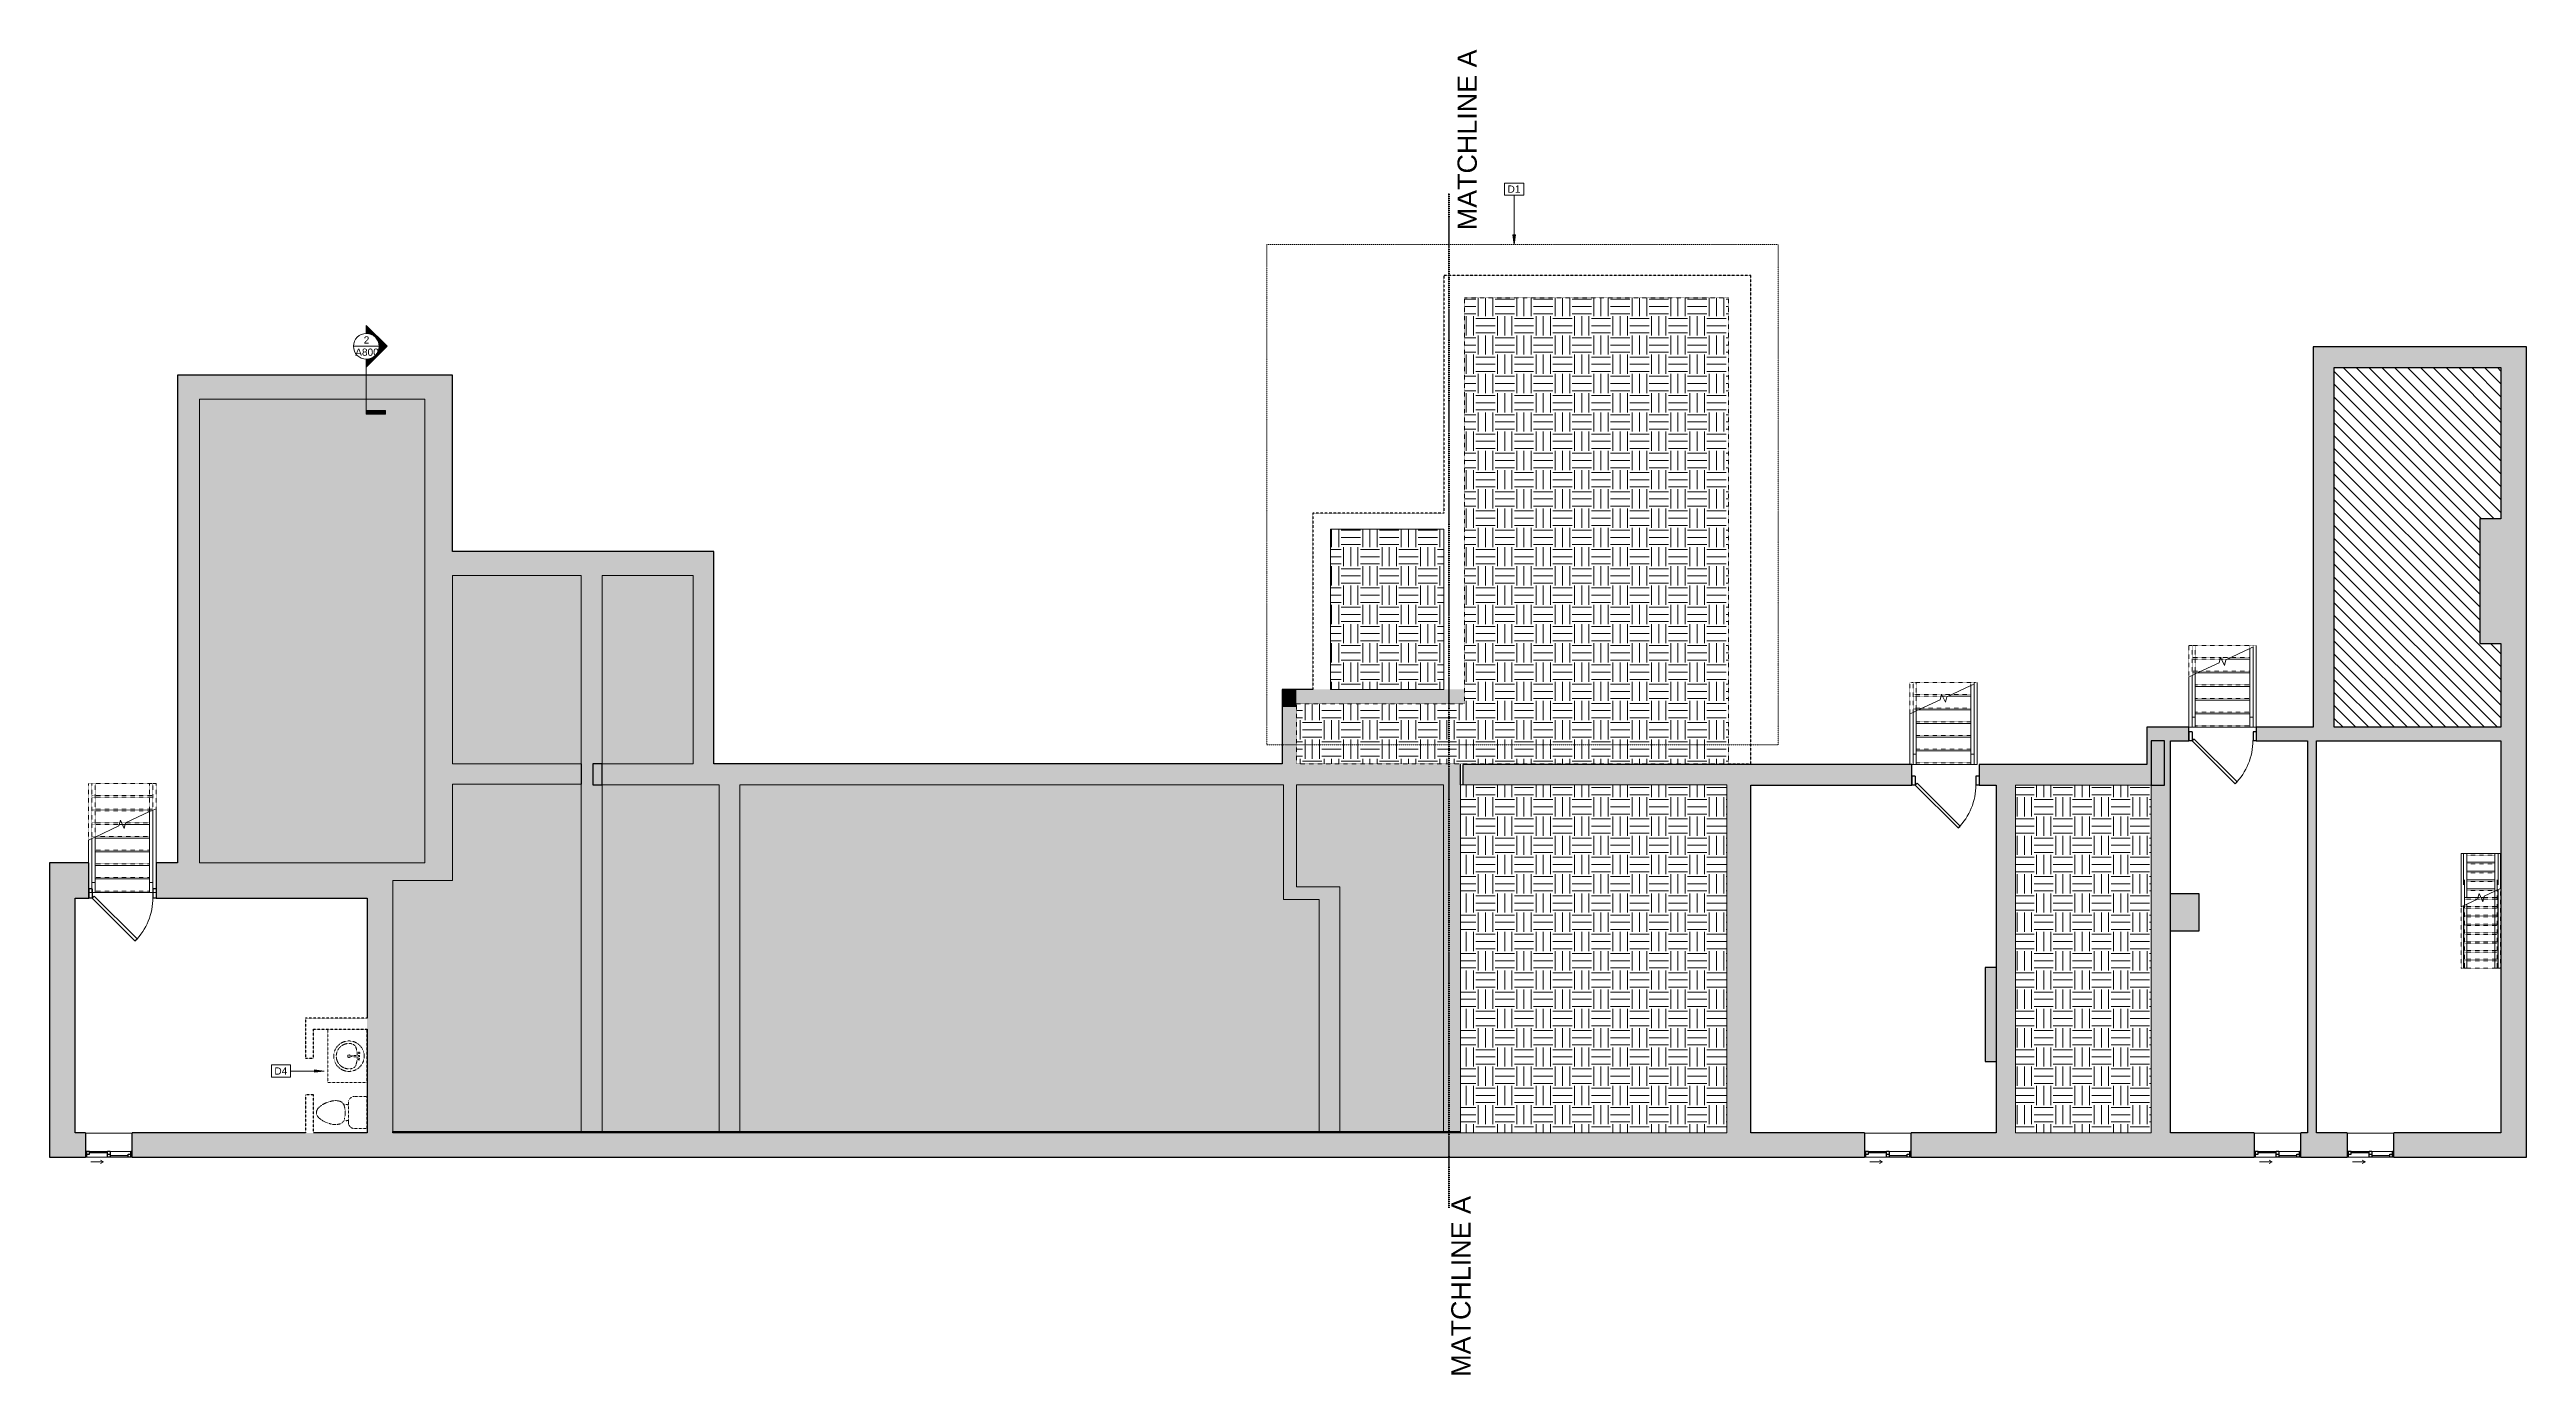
# Model space of a CAD drawing. Header units: inches. Extents: x -529 to 1015, y -2066 to -1239.
import ezdxf

# ---------------------------------------------------------------- set-up
doc = ezdxf.new("R2010")
doc.units = ezdxf.units.IN
doc.header["$MEASUREMENT"] = 0
for name, pattern in [('Dash', [0.25, 0.125, -0.125]), ('Dash 1_16_', [0.125, 0.0625, -0.0625]), ('Demolished', [0.1875, 0.125, -0.0625]), ('Overhead 1_16_', [0.101562, 0.0625, -0.039062])]:
    doc.linetypes.add(name, pattern=pattern)
for name, color, linetype, lineweight in [('A-ANNO-KEYN', 231, 'Continuous', 9), ('A-ANNO-MATC', 214, 'Dash', 140), ('A-DETL', 90, 'Continuous', 9), ('A-DETL-GENF', 92, 'Continuous', 9), ('A-DETL-THIN', 151, 'Continuous', 9), ('A-DOOR', 31, 'Continuous', 18), ('A-DOOR-FRAM', 31, 'Continuous', 30), ('A-FLOR-HRAL', 11, 'Continuous', 18), ('A-GLAZ', 151, 'Continuous', 18), ('A-WALL', 113, 'Continuous', 18), ('A-WALL-PATT', 111, 'Continuous', 18), ('G-ANNO-SYMB', 111, 'Continuous', 9), ('G-ANNO-TEXT', 231, 'Continuous', 9), ('I-WALL', 2, 'Continuous', 18), ('P-SANR-FIXT', 6, 'Demolished', 9), ('Q-CASE', 31, 'Demolished', 9), ('S-STRS', 31, 'Continuous', 18), ('S-STRS-MBND', 31, 'Continuous', 18)]:
    doc.layers.add(name, color=color, linetype=linetype, lineweight=lineweight)
doc.styles.add('Arial', font='arial.ttf', dxfattribs={"height": 4.5})
doc.styles.add('Swis721 Lt BT', font='swissl.ttf', dxfattribs={"height": 4.5})
doc.styles.add('Swis721 Lt BT_1', font='swissl.ttf', dxfattribs={"height": 12})
pattern_1 = [(0, (0, 0), (12, 12), [12, -12]), (0, (0, 4.5), (12, 12), [12, -12]), (0, (0, 9), (12, 12), [12, -12]), (90, (1.5, 10.5), (-12, 12), [12, -12]), (90, (6, 10.5), (-12, 12), [12, -12]), (90, (10.5, 10.5), (-12, 12), [12, -12])]

msp = doc.modelspace()

# ---------------------------------------------------------------- texts
at = {"layer": 'A-ANNO-KEYN', "char_height": 4.5, "width": 9.847, "attachment_point": 1, "style": 'Arial'}
for s, insert in [('D1', (379.8, -1324)), ('D4', (-389, -1874))]:
    msp.add_mtext(s, dxfattribs=dict(at, insert=insert))
at = {"layer": 'G-ANNO-SYMB', "char_height": 4.5, "attachment_point": 1, "style": 'Swis721 Lt BT'}
for s, insert, width in [('2', (-333.3, -1418.1), 4.09), ('A800', (-338.6, -1425.7), 16.968)]:
    msp.add_mtext(s, dxfattribs=dict(at, insert=insert, width=width))
at = {"layer": 'G-ANNO-TEXT', "color": 7, "char_height": 12, "width": 127.109, "attachment_point": 1, "rotation": 90, "style": 'Swis721 Lt BT_1'}
for insert in [(348.6, -1351.9), (344.7, -2066.9)]:
    msp.add_mtext('MATCHLINE A', dxfattribs=dict(at, insert=insert))

# ---------------------------------------------------------------- blocks, each defined once
blk = doc.blocks.new('Window-Sliding-Double - 2_ 5_ w x 1_ 6_ H-5129606-BASEMENT - DEMOLITION')
at = {"layer": 'A-GLAZ', "color": 8, "lineweight": 30}
for p, q in [((-14.5, 7.35), (-14.5, -7.65)), ((-14.5, 7.35), (-12, 7.35)), ((-14.5, 3.85), (-13.75, 3.85)), ((-13.75, 7.35), (-13.75, 3.85)), ((-12, 5.6), (-13.75, 5.6)), ((-12, 7.35), (-12, 5.6)), ((-12, 6.475), (-0.875, 6.475)), ((-0.875, 3.85), (-0.875, 7.35)), ((-0.875, 7.35), (0.875, 7.35)), ((0.875, 5.6), (-0.875, 5.6)), ((-0.875, 3.85), (0.875, 3.85)), ((0.875, 7.35), (0.875, 3.85)), ((0.875, 4.725), (12, 4.725)), ((12, 5.6), (12, 3.85)), ((13.75, 5.6), (12, 5.6)), ((12, 3.85), (14.5, 3.85)), ((13.75, 7.35), (14.5, 7.35)), ((13.75, 7.35), (13.75, 3.85)), ((14.5, -7.65), (14.5, 7.35))]:
    blk.add_line(p, q, dxfattribs=at)
at = {"layer": 'A-GLAZ'}
for p, q in [((14.5, 7.35), (-14.5, 7.35)), ((3.25, 10.35), (5.25, 11.35)), ((3.25, 10.35), (5.25, 9.35)), ((3.25, 10.35), (11.25, 10.35)), ((-14.5, -7.65), (14.5, -7.65))]:
    blk.add_line(p, q, dxfattribs=at)
at = {"layer": 'A-GLAZ', "lineweight": 9}
for p, q in [((-13.75, 3.85), (-0.875, 3.85)), ((-12, 7.35), (-0.875, 7.35)), ((0.875, 7.35), (13.75, 7.35)), ((0.875, 3.85), (12, 3.85))]:
    blk.add_line(p, q, dxfattribs=at)
blk = doc.blocks.new('Top Rail Type - Top Rail_Internal_-5121904-BASEMENT - DEMOLITION')
at = {"layer": 'A-FLOR-HRAL', "lineweight": 9}
for p, q in [((975.8, -1740.6), (977.8, -1740.6)), ((975.8, -1760.2), (975.8, -1740.6)), ((977.8, -1740.6), (977.8, -1768.1)), ((975.8, -1812.1), (975.8, -1773.1)), ((977.8, -1772.2), (977.8, -1812.1)), ((977.8, -1812.1), (975.8, -1812.1))]:
    blk.add_line(p, q, dxfattribs=at)
blk = doc.blocks.new('Top Rail Type - Top Rail_Internal_-V1-BASEMENT - DEMOLITION')
at = {"layer": 'A-FLOR-HRAL', "lineweight": 9}
for p, q in [((977.8, -1740.6), (975.8, -1740.6)), ((975.8, -1740.6), (975.8, -1760.2)), ((977.8, -1740.6), (977.8, -1768.1))]:
    blk.add_line(p, q, dxfattribs=at)
at = {"layer": 'A-FLOR-HRAL', "linetype": 'Overhead 1_16_', "lineweight": 9}
for p, q in [((975.8, -1773.1), (975.8, -1812.1)), ((977.8, -1772.2), (977.8, -1812.1)), ((977.8, -1812.1), (975.8, -1812.1))]:
    blk.add_line(p, q, dxfattribs=at)
blk = doc.blocks.new('Top Rail Type - Top Rail_Internal_-5121915-BASEMENT - DEMOLITION')
at = {"layer": 'A-FLOR-HRAL', "lineweight": 9}
for p, q in [((995.3, -1740.6), (997.3, -1740.6)), ((995.3, -1812.1), (995.3, -1740.6)), ((997.3, -1740.6), (997.3, -1760.2)), ((997.3, -1763.1), (997.3, -1812.1)), ((997.3, -1812.1), (995.3, -1812.1))]:
    blk.add_line(p, q, dxfattribs=at)
blk = doc.blocks.new('Top Rail Type - Top Rail_Internal_-V2-BASEMENT - DEMOLITION')
at = {"layer": 'A-FLOR-HRAL', "lineweight": 9}
for p, q in [((997.3, -1740.6), (995.3, -1740.6)), ((995.3, -1740.6), (995.3, -1764)), ((997.3, -1740.6), (997.3, -1760.2)), ((995.3, -1764), (996.8, -1763.3))]:
    blk.add_line(p, q, dxfattribs=at)
at = {"layer": 'A-FLOR-HRAL', "linetype": 'Overhead 1_16_', "lineweight": 9}
for p, q in [((995.3, -1764), (995.3, -1812.1)), ((997.3, -1763.1), (997.3, -1812.1)), ((997.3, -1812.1), (995.3, -1812.1))]:
    blk.add_line(p, q, dxfattribs=at)
blk = doc.blocks.new('Single Flush - D1 3_2_ X 6_10_-6106298-BASEMENT - DEMOLITION')
at = {"layer": 'A-DOOR', "color": 8, "lineweight": 30}
for p, q in [((-7.8, 37.7), (-9.1, 36.5)), ((-9.1, 36.5), (17.7, 9.8)), ((18.9, 11), (-7.8, 37.7)), ((17.7, 9.8), (18.9, 11))]:
    blk.add_line(p, q, dxfattribs=at)
at = {"layer": 'A-DOOR', "lineweight": 9}
blk.add_arc((18.9, 11), 37.8, 135, 180.5, dxfattribs=at)
at = {"layer": 'A-DOOR-FRAM', "color": 8}
for p, q in [((-21, 5.2), (-21, 11)), ((-21, 11), (-19, 11)), ((-21, 5.2), (-19, 5.2)), ((-19, 5.2), (-19, 11)), ((19, 5.2), (19, 11)), ((19, 11), (21, 11)), ((19, 5.2), (21, 5.2)), ((21, 5.2), (21, 11))]:
    blk.add_line(p, q, dxfattribs=at)
blk = doc.blocks.new('Single Flush - D1 3_2_ X 6_10_-6106282-BASEMENT - DEMOLITION')
at = {"layer": 'A-DOOR', "color": 8, "lineweight": 30}
for p, q in [((-7.8, 33.2), (-9.1, 32)), ((-9.1, 32), (17.7, 5.3)), ((18.9, 6.5), (-7.8, 33.2)), ((17.7, 5.3), (18.9, 6.5))]:
    blk.add_line(p, q, dxfattribs=at)
at = {"layer": 'A-DOOR', "lineweight": 9}
blk.add_arc((18.9, 6.5), 37.8, 135, 180.5, dxfattribs=at)
at = {"layer": 'A-DOOR-FRAM', "color": 8}
for p, q in [((-21, 0.8), (-21, 6.5)), ((-21, 6.5), (-19, 6.5)), ((-21, 0.8), (-19, 0.8)), ((-19, 0.8), (-19, 6.5)), ((19, 0.8), (19, 6.5)), ((19, 6.5), (21, 6.5)), ((19, 0.8), (21, 0.8)), ((21, 0.8), (21, 6.5))]:
    blk.add_line(p, q, dxfattribs=at)
blk = doc.blocks.new('Single Flush - D1 3_2_ X 6_10_-6106283-BASEMENT - DEMOLITION')
at = {"layer": 'A-DOOR', "color": 8, "lineweight": 30}
for p, q in [((-7.8, 31), (-9.1, 29.8)), ((18.9, 4.2), (-7.8, 31)), ((-9.1, 29.8), (17.7, 3)), ((17.7, 3), (18.9, 4.2))]:
    blk.add_line(p, q, dxfattribs=at)
at = {"layer": 'A-DOOR', "lineweight": 9}
blk.add_arc((18.9, 4.2), 37.8, 135, 180.5, dxfattribs=at)
at = {"layer": 'A-DOOR-FRAM', "color": 8}
for p, q in [((-21, -1.5), (-21, 4.2)), ((-21, 4.2), (-19, 4.2)), ((-19, -1.5), (-19, 4.2)), ((19, -1.5), (19, 4.2)), ((19, 4.2), (21, 4.2)), ((21, -1.5), (21, 4.2)), ((-21, -1.5), (-19, -1.5)), ((19, -1.5), (21, -1.5))]:
    blk.add_line(p, q, dxfattribs=at)
blk = doc.blocks.new('Toilet-Domestic-3D - Toilet-Domestic-3D-5197850-BASEMENT - DEMOLITION')
at = {"layer": 'P-SANR-FIXT', "color": 7}
for p, q in [((-10, 19.5), (10, 19.5)), ((-10, 11.7), (-10, 19.5)), ((10, 19.5), (10, 11.7)), ((-7.4, 1), (-7.5, 0)), ((-7.5, 0), (-7.3, -2)), ((-7.2, 2), (-7.4, 1)), ((-7, 3), (-7.2, 2)), ((-6.4, 4), (-7, 3)), ((-5.2, 5), (-6.4, 4)), ((6.2, 8), (-6.3, 8)), ((-4.9, 8), (-5.2, 5)), ((-3.8, 5.5), (-5.2, 5)), ((-1, 6), (-3.8, 5.5)), ((1, 6), (-1, 6)), ((3.8, 5.5), (1, 6)), ((5.2, 5), (3.8, 5.5)), ((4.9, 8), (5.2, 5)), ((6.4, 4), (5.2, 5)), ((7, 3), (6.4, 4)), ((7.2, 2), (7, 3)), ((7.4, 1), (7.2, 2)), ((7.3, -2), (7.5, 0)), ((7.5, 0), (7.4, 1)), ((-7.3, -2), (-6.8, -4)), ((-6.8, -4), (-6.1, -6)), ((-6.1, -6), (-5.1, -8)), ((-5.1, -8), (-3.7, -10)), ((-3.7, -10), (-2.7, -11)), ((-2.7, -11), (-1.9, -11.5)), ((-1.9, -11.5), (-0.5, -12)), ((-0.5, -12), (0.5, -12)), ((0.5, -12), (1.9, -11.5)), ((1.9, -11.5), (2.7, -11)), ((2.7, -11), (3.7, -10)), ((3.7, -10), (5.1, -8)), ((5.1, -8), (6.1, -6)), ((6.1, -6), (6.8, -4)), ((6.8, -4), (7.3, -2))]:
    blk.add_line(p, q, dxfattribs=at)
for centre, start, end in [((-6.3, 11.7), 180, 270), ((6.2, 11.7), 270, 360)]:
    blk.add_arc(centre, 3.73, start, end, dxfattribs=at)
blk = doc.blocks.new('Vanity Counter Top w Round Sink Hole - 24_ Depth-5493322-BASEMENT - DEMOLITION')
at = {"layer": 'Q-CASE', "color": 7}
for p, q in [((-52.3, -0.7), (-18.9, -0.7)), ((-18.9, -25), (-18.9, -0.5)), ((-52.3, -25), (-18.9, -25))]:
    blk.add_line(p, q, dxfattribs=at)
blk = doc.blocks.new('Sink Vanity-Round - 19_ x 19_-5200875-BASEMENT - DEMOLITION')
at = {"layer": 'P-SANR-FIXT', "color": 7}
for p, q in [((3.4, 9.7), (3.4, 5.4)), ((4.2, 9.7), (4.2, 5.4))]:
    blk.add_line(p, q, dxfattribs=at)
for centre, radius, start, end in [((3.8, 3.4), 9.5, 90, 270), ((3.8, 3.4), 7.93, 165.3071, 14.6929), ((0.1, 4.1), 4.12, 120.7927, 162.1904), ((3.8, -9.2), 17.8, 91.2067, 109.2086), ((1.8, 9.7), 0.5, 360, 180), ((1.8, 9.7), 0.5, 180, 360), ((3.8, 3.4), 0.813, 360, 180), ((3.8, 3.4), 0.813, 180, 360), ((3.8, 9.7), 0.375, 360, 180), ((3.8, 5.4), 0.375, 180, 360), ((3.8, 3.4), 9.5, 270, 90), ((3.8, -9.2), 17.8, 70.7914, 88.7933), ((5.8, 9.7), 0.5, 360, 180), ((5.8, 9.7), 0.5, 180, 360), ((7.6, 4.1), 4.12, 17.8096, 59.2073)]:
    blk.add_arc(centre, radius, start, end, dxfattribs=at)
blk = doc.blocks.new('Top Rail Type - Top Rail_Internal_-5437410-BASEMENT - DEMOLITION')
at = {"layer": 'A-FLOR-HRAL', "lineweight": 9}
blk.add_hatch(color=7, dxfattribs=at).paths.add_polyline_path([(-464.8, -1758.6), (-464.8, -1758.6), (-466.8, -1758.6)], flags=0)
for p, q in [((-466.8, -1758.6), (-464.8, -1758.6)), ((-466.8, -1765), (-466.8, -1758.6)), ((-464.8, -1758.6), (-464.8, -1765)), ((-464.8, -1765), (-466.8, -1765))]:
    blk.add_line(p, q, dxfattribs=at)
blk = doc.blocks.new('Top Rail Type - Top Rail_Internal_-V3-BASEMENT - DEMOLITION')
at = {"layer": 'A-FLOR-HRAL', "linetype": 'Overhead 1_16_', "lineweight": 9}
for p, q in [((-466.8, -1697), (-464.8, -1697)), ((-466.8, -1714.5), (-466.8, -1697)), ((-464.8, -1713.6), (-464.8, -1697))]:
    blk.add_line(p, q, dxfattribs=at)
at = {"layer": 'A-FLOR-HRAL', "lineweight": 9}
for p, q in [((-464.8, -1713.6), (-466.8, -1714.5)), ((-464.8, -1765), (-464.8, -1713.6)), ((-466.8, -1765), (-466.8, -1714.5)), ((-466.8, -1765), (-464.8, -1765))]:
    blk.add_line(p, q, dxfattribs=at)
blk = doc.blocks.new('Top Rail Type - Top Rail_Internal_-5437421-BASEMENT - DEMOLITION')
at = {"layer": 'A-FLOR-HRAL', "lineweight": 9}
blk.add_hatch(color=7, dxfattribs=at).paths.add_polyline_path([(-500.8, -1758.6), (-500.8, -1758.6), (-502.8, -1758.6)], flags=0)
for p, q in [((-502.8, -1758.6), (-500.8, -1758.6)), ((-502.8, -1765), (-502.8, -1758.6)), ((-500.8, -1758.6), (-500.8, -1765)), ((-500.8, -1765), (-502.8, -1765))]:
    blk.add_line(p, q, dxfattribs=at)
blk = doc.blocks.new('Top Rail Type - Top Rail_Internal_-V4-BASEMENT - DEMOLITION')
at = {"layer": 'A-FLOR-HRAL', "linetype": 'Overhead 1_16_', "lineweight": 9}
for p, q in [((-502.8, -1697), (-500.8, -1697)), ((-502.8, -1731.3), (-502.8, -1697)), ((-500.8, -1730.4), (-500.8, -1697))]:
    blk.add_line(p, q, dxfattribs=at)
at = {"layer": 'A-FLOR-HRAL', "lineweight": 9}
for p, q in [((-500.8, -1730.4), (-502.8, -1731.3)), ((-502.8, -1765), (-502.8, -1731.3)), ((-500.8, -1765), (-500.8, -1730.4)), ((-502.8, -1765), (-500.8, -1765))]:
    blk.add_line(p, q, dxfattribs=at)
blk = doc.blocks.new('Top Rail Type - Top Rail_Internal_-5648982-BASEMENT - DEMOLITION')
at = {"layer": 'A-FLOR-HRAL', "lineweight": 9}
blk.add_hatch(color=7, dxfattribs=at).paths.add_polyline_path([(670.6, -1678.6), (670.6, -1678.6), (668.6, -1678.6)], flags=0)
for p, q in [((668.6, -1678.6), (670.6, -1678.6)), ((668.6, -1685), (668.6, -1678.6)), ((670.6, -1678.6), (670.6, -1685)), ((670.6, -1685), (668.6, -1685))]:
    blk.add_line(p, q, dxfattribs=at)
blk = doc.blocks.new('Top Rail Type - Top Rail_Internal_-V5-BASEMENT - DEMOLITION')
at = {"layer": 'A-FLOR-HRAL', "linetype": 'Overhead 1_16_', "lineweight": 9}
for p, q in [((668.6, -1634), (670.6, -1634)), ((668.6, -1635.8), (668.6, -1634)), ((670.6, -1634.9), (670.6, -1634))]:
    blk.add_line(p, q, dxfattribs=at)
at = {"layer": 'A-FLOR-HRAL', "lineweight": 9}
for p, q in [((670.6, -1634.9), (668.6, -1635.8)), ((668.6, -1685), (668.6, -1635.8)), ((670.6, -1685), (670.6, -1634.9)), ((668.6, -1685), (670.6, -1685))]:
    blk.add_line(p, q, dxfattribs=at)
blk = doc.blocks.new('Top Rail Type - Top Rail_Internal_-5648993-BASEMENT - DEMOLITION')
at = {"layer": 'A-FLOR-HRAL', "lineweight": 9}
blk.add_hatch(color=7, dxfattribs=at).paths.add_polyline_path([(634.6, -1678.6), (634.6, -1678.6), (632.6, -1678.6)], flags=0)
for p, q in [((632.6, -1678.6), (634.6, -1678.6)), ((632.6, -1685), (632.6, -1678.6)), ((634.6, -1678.6), (634.6, -1685)), ((634.6, -1685), (632.6, -1685))]:
    blk.add_line(p, q, dxfattribs=at)
blk = doc.blocks.new('Top Rail Type - Top Rail_Internal_-V6-BASEMENT - DEMOLITION')
at = {"layer": 'A-FLOR-HRAL', "linetype": 'Overhead 1_16_', "lineweight": 9}
for p, q in [((632.6, -1634), (634.6, -1634)), ((632.6, -1652.6), (632.6, -1634)), ((634.6, -1651.7), (634.6, -1634))]:
    blk.add_line(p, q, dxfattribs=at)
at = {"layer": 'A-FLOR-HRAL', "lineweight": 9}
for p, q in [((634.6, -1651.7), (632.6, -1652.6)), ((634.6, -1685), (634.6, -1651.7)), ((632.6, -1685), (632.6, -1652.6)), ((632.6, -1685), (634.6, -1685))]:
    blk.add_line(p, q, dxfattribs=at)
blk = doc.blocks.new('Top Rail Type - Top Rail_Internal_-5649485-BASEMENT - DEMOLITION')
at = {"layer": 'A-FLOR-HRAL', "lineweight": 9}
blk.add_hatch(color=7, dxfattribs=at).paths.add_polyline_path([(844.5, -1655.5), (844.5, -1655.5), (842.5, -1655.5)], flags=0)
for p, q in [((842.5, -1655.5), (844.5, -1655.5)), ((842.5, -1661.9), (842.5, -1655.5)), ((844.5, -1661.9), (842.5, -1661.9)), ((844.5, -1655.5), (844.5, -1661.9))]:
    blk.add_line(p, q, dxfattribs=at)
blk = doc.blocks.new('Top Rail Type - Top Rail_Internal_-V7-BASEMENT - DEMOLITION')
at = {"layer": 'A-FLOR-HRAL', "linetype": 'Overhead 1_16_', "lineweight": 9}
for p, q in [((842.5, -1610.9), (844.5, -1610.9)), ((842.5, -1612.8), (842.5, -1610.9)), ((844.5, -1611.8), (844.5, -1610.9))]:
    blk.add_line(p, q, dxfattribs=at)
at = {"layer": 'A-FLOR-HRAL', "lineweight": 9}
for p, q in [((844.5, -1611.8), (842.5, -1612.8)), ((842.5, -1661.9), (842.5, -1612.8)), ((844.5, -1661.9), (844.5, -1611.8)), ((842.5, -1661.9), (844.5, -1661.9))]:
    blk.add_line(p, q, dxfattribs=at)
blk = doc.blocks.new('Top Rail Type - Top Rail_Internal_-5649496-BASEMENT - DEMOLITION')
at = {"layer": 'A-FLOR-HRAL', "lineweight": 9}
blk.add_hatch(color=7, dxfattribs=at).paths.add_polyline_path([(808.5, -1655.5), (808.5, -1655.5), (806.5, -1655.5)], flags=0)
for p, q in [((806.5, -1655.5), (808.5, -1655.5)), ((806.5, -1661.9), (806.5, -1655.5)), ((808.5, -1661.9), (806.5, -1661.9)), ((808.5, -1655.5), (808.5, -1661.9))]:
    blk.add_line(p, q, dxfattribs=at)
blk = doc.blocks.new('Top Rail Type - Top Rail_Internal_-V8-BASEMENT - DEMOLITION')
at = {"layer": 'A-FLOR-HRAL', "linetype": 'Overhead 1_16_', "lineweight": 9}
for p, q in [((806.5, -1610.9), (808.5, -1610.9)), ((806.5, -1629.6), (806.5, -1610.9)), ((808.5, -1628.6), (808.5, -1610.9))]:
    blk.add_line(p, q, dxfattribs=at)
at = {"layer": 'A-FLOR-HRAL', "lineweight": 9}
for p, q in [((808.5, -1628.6), (806.5, -1629.6)), ((806.5, -1661.9), (806.5, -1629.6)), ((808.5, -1661.9), (808.5, -1628.6)), ((806.5, -1661.9), (808.5, -1661.9))]:
    blk.add_line(p, q, dxfattribs=at)
blk = doc.blocks.new('Keynote Tag - Keynote Number - Boxed-135510-BASEMENT - DEMOLITION')
at = {"layer": 'A-ANNO-KEYN'}
for p, q in [((-0.125, -0.079), (-0.125, 0.078)), ((-0.125, 0.078), (0.125, 0.078)), ((0.125, 0.078), (0.125, -0.079)), ((-0.125, -0.079), (0.125, -0.079))]:
    blk.add_line(p, q, dxfattribs=at)
blk = doc.blocks.new('Section - 3_32_ x 3_8_-334918-BASEMENT - DEMOLITION')
at = {"layer": 'G-ANNO-SYMB'}
blk.add_hatch(color=256, dxfattribs=at).paths.add_polyline_path([(0, 0.25), (0, 0), (-0.047, 0), (-0.047, 0.25)], flags=0)
for p, q in [((0, 0.25), (-0.047, 0.25)), ((-0.047, 0.25), (-0.047, 0)), ((0, 0), (0, 0.25)), ((-0.047, 0), (0, 0))]:
    blk.add_line(p, q, dxfattribs=at)
blk = doc.blocks.new('Section - Section Head - Filled-1367765-BASEMENT - DEMOLITION')
at = {"layer": 'G-ANNO-SYMB'}
h = blk.add_hatch(color=256, dxfattribs=at)
edge = h.paths.add_edge_path(flags=0)
edge.add_line((-0.52, 0), (-0.25, 0.27))
edge.add_line((-0.25, 0.27), (-0.25, 0.167))
edge.add_arc((-0.25, 0), 0.167, 90, 180)
edge.add_line((-0.417, 0), (-0.52, 0))
h = blk.add_hatch(color=256, dxfattribs=at)
edge = h.paths.add_edge_path(flags=0)
edge.add_line((0.02, 0), (-0.083, 0))
edge.add_arc((-0.25, 0), 0.167, 0, 90)
edge.add_line((-0.25, 0.167), (-0.25, 0.27))
edge.add_line((-0.25, 0.27), (0.02, 0))
for p, q in [((-0.25, 0.27), (-0.52, 0)), ((-0.25, 0.27), (-0.52, 0)), ((-0.52, 0), (-0.417, 0)), ((-0.25, 0.27), (0.02, 0)), ((-0.25, 0.167), (-0.25, 0.27)), ((0.02, 0), (-0.25, 0.27)), ((-0.25, 0.27), (-0.25, 0.167)), ((-0.083, 0), (0.02, 0)), ((-0.52, 0), (-0.417, 0)), ((-0.417, 0), (-0.52, 0)), ((0.02, 0), (-0.083, 0)), ((-0.083, 0), (0.02, 0))]:
    blk.add_line(p, q, dxfattribs=at)
for start, end in [(0, 180), (360, 180), (90, 180), (180, 360), (0, 90)]:
    blk.add_arc((-0.25, 0), 0.167, start, end, dxfattribs=at)

# ---------------------------------------------------------------- hatches: boundary and pattern name
at = {"layer": 'A-ANNO-KEYN'}
for points in [[(383.9, -1360.8), (384.7, -1354.8), (383.1, -1354.8)], [(-357.9, -1876.3), (-363.9, -1875.5), (-363.9, -1877)]]:
    msp.add_hatch(color=256, dxfattribs=at).paths.add_polyline_path(points, flags=0)
at = {"layer": 'A-DETL-GENF'}
h = msp.add_hatch(dxfattribs=at)
h.set_pattern_fill('FP_2', style=0, pattern_type=2)
h.set_pattern_definition(pattern_1)
h.paths.add_polyline_path([(248.2, -1684.7), (517.5, -1684.7), (517.5, -1394), (353, -1394), (353, -1647.2), (248.2, -1647.2)], flags=0)
h = msp.add_hatch(dxfattribs=at)
h.set_pattern_fill('FP_1', style=0, pattern_type=2)
h.set_pattern_definition([(135, (0, 0), (-4.006467, -4.006467), [])])
h.paths.add_polyline_path([(895.1, -1661.9), (999, -1661.9), (999, -1609.6), (985.9, -1609.6), (985.9, -1531.8), (999, -1531.8), (999, -1437.6), (895.1, -1437.6), (895.1, -1632.4)], flags=0)
h = msp.add_hatch(dxfattribs=at)
h.set_pattern_fill('FP_2', style=0, pattern_type=2)
h.set_pattern_definition(pattern_1)
h.paths.add_polyline_path([(339.8, -1914), (339.8, -1697.7), (248.2, -1697.7), (248.2, -1761.3), (275.3, -1761.3), (275.3, -1914)], flags=0)
h.paths.add_polyline_path([(262.3, -1914), (262.3, -1769.3), (240.2, -1769.3), (240.2, -1697.7), (-98.8, -1697.7), (-98.8, -1914), (240.2, -1914)], flags=0)
h.paths.add_polyline_path([(-111.8, -1914), (-111.8, -1697.7), (-184.7, -1697.7), (-184.7, -1914), (-168.5, -1914)], flags=0)
h.paths.add_polyline_path([(-270.7, -1914), (-197.7, -1914), (-197.7, -1697.4), (-277.9, -1697.4), (-277.9, -1757.4), (-315.2, -1757.4), (-315.2, -1914)], flags=0)
h.paths.add_polyline_path([(-372.9, -1746.4), (-295.3, -1746.4), (-295.3, -1457.2), (-435.6, -1457.2), (-435.6, -1746.4)], flags=0)
h.paths.add_polyline_path([(-128, -1684.7), (-128, -1567.2), (-184.7, -1567.2), (-184.7, -1684.7), (-168.5, -1684.7)], flags=0)
h.paths.add_polyline_path([(-277.9, -1684.7), (-197.7, -1684.7), (-197.7, -1567.2), (-277.9, -1567.2), (-277.9, -1632.4)], flags=0)
h = msp.add_hatch(dxfattribs=at)
h.set_pattern_fill('FP_2', style=0, pattern_type=2)
h.set_pattern_definition(pattern_1)
h.paths.add_polyline_path([(340, -1638.3), (340, -1538.4), (269.3, -1538.4), (269.3, -1638.3)], flags=0)
h = msp.add_hatch(dxfattribs=at)
h.set_pattern_fill('FP_2', style=0, pattern_type=2)
h.set_pattern_definition(pattern_1)
h.paths.add_polyline_path([(350.4, -1914.9), (516.4, -1914.9), (516.4, -1697.7), (350.4, -1697.7)], flags=0)
h = msp.add_hatch(dxfattribs=at)
h.set_pattern_fill('FP_2', style=0, pattern_type=2)
h.set_pattern_definition(pattern_1)
h.paths.add_polyline_path([(696.4, -1914.9), (781, -1914.9), (781, -1698), (696.4, -1698), (696.4, -1799.9)], flags=0)
at = {"layer": 'A-WALL-PATT', "lineweight": 9}
for points in [[(882.1, -1661.9), (895.1, -1661.9), (895.1, -1424.6), (882.1, -1424.6), (882.1, -1632.4)], [(999, -1437.6), (1015, -1437.6), (1015, -1424.6), (895.1, -1424.6), (895.1, -1437.6), (985.9, -1437.6)], [(-449.4, -1746.4), (-435.6, -1746.4), (-435.6, -1442.2), (-449.4, -1442.2), (-449.4, -1632.4)], [(-295.3, -1457.2), (-277.9, -1457.2), (-277.9, -1442.2), (-435.6, -1442.2), (-435.6, -1457.2), (-295.3, -1457.2)], [(999, -1929.9), (1015, -1929.9), (1015, -1437.6), (999, -1437.6), (999, -1914.9)], [(-277.9, -1549.4), (-277.9, -1457.2), (-295.3, -1457.2), (-295.3, -1549.4)], [(986, -1609.6), (999, -1609.6), (999, -1531.8), (986, -1531.8), (986, -1609.6)], [(-295.3, -1697.7), (-277.9, -1697.7), (-277.9, -1549.4), (-295.3, -1549.4), (-295.3, -1632.4)], [(-128, -1567.2), (-115, -1567.2), (-115, -1552.2), (-277.9, -1552.2), (-277.9, -1567.2), (-168.5, -1567.2)], [(-197.7, -1914), (-184.7, -1914), (-184.7, -1567.2), (-197.7, -1567.2), (-197.7, -1799.9)], [(-115, -1684.7), (-115, -1567.2), (-128, -1567.2), (-128, -1684.7)], [(239.3, -1649.3), (248.2, -1649.3), (248.2, -1638.3), (239.3, -1638.3)], [(239.3, -1684.7), (248.2, -1684.7), (248.2, -1649.3), (239.3, -1649.3)], [(340, -1647.2), (353, -1647.2), (353, -1638.3), (248.2, -1638.3), (248.2, -1647.2), (269.3, -1647.2)], [(781, -1698), (789.3, -1698), (789.3, -1661.9), (778.3, -1661.9), (778.3, -1698)], [(999, -1670.4), (999, -1661.9), (895.1, -1661.9), (895.1, -1670.4), (985.9, -1670.4)], [(781, -1914.9), (793, -1914.9), (793, -1670.4), (781, -1670.4), (781, -1799.9)], [(884, -1914.9), (884, -1670.4), (878.5, -1670.4), (878.5, -1914.9)], [(-277.9, -1746.4), (-277.9, -1697.7), (-295.3, -1697.7), (-295.3, -1746.4)], [(-277.9, -1697.4), (-197.7, -1697.4), (-197.7, -1684.7), (-277.9, -1684.7)], [(350.4, -1697.7), (350.4, -1684.7), (-190.4, -1684.7), (-190.4, -1697.7), (339.8, -1697.7)], [(-98.8, -1914), (-98.8, -1697.7), (-111.8, -1697.7), (-111.8, -1914)], [(240.2, -1761.3), (248.2, -1761.3), (248.2, -1697.7), (240.2, -1697.7)], [(339.8, -1914), (350.4, -1914), (350.4, -1697.7), (339.8, -1697.7), (339.8, -1761.3)], [(444.5, -1697.7), (516.4, -1697.7), (516.4, -1685), (351.8, -1685), (351.8, -1697.7)], [(531.4, -1914.9), (531.4, -1698), (516.4, -1698), (516.4, -1914.9)], [(696.4, -1914.9), (696.4, -1698), (684.4, -1698), (684.4, -1914.9)], [(-513.2, -1929.9), (-513.2, -1746.4), (-529.2, -1746.4), (-529.2, -1929.9)], [(-295.3, -1757.4), (-277.9, -1757.4), (-277.9, -1746.4), (-315.2, -1746.4), (-315.2, -1757.4)], [(-331.2, -1914.9), (-315.2, -1914.9), (-315.2, -1768.4), (-331.2, -1768.4), (-331.2, -1883.6)], [(262.3, -1769.3), (275.3, -1769.3), (275.3, -1761.3), (240.2, -1761.3), (240.2, -1769.3), (248.2, -1769.3)], [(262.3, -1914), (275.3, -1914), (275.3, -1769.3), (262.3, -1769.3), (262.3, -1774.2)], [(811, -1788.8), (811, -1765.8), (793, -1765.8), (793, -1788.8)], [(684.5, -1870.4), (684.5, -1811.7), (677.5, -1811.7), (677.5, -1870.4)]]:
    msp.add_hatch(color=7, dxfattribs=at).paths.add_polyline_path(points, flags=0)
h = msp.add_hatch(color=7, dxfattribs=at)
h.paths.add_polyline_path([(884, -1670.4), (895.1, -1670.4), (895.1, -1661.9), (846.5, -1661.9), (846.5, -1670.4), (878.5, -1670.4)], flags=0)
h.paths.add_polyline_path([(789.3, -1670.4), (804.5, -1670.4), (804.5, -1661.9), (789.3, -1661.9)], flags=0)
h = msp.add_hatch(color=7, dxfattribs=at)
h.paths.add_polyline_path([(778.3, -1698), (778.3, -1685), (673.8, -1685), (673.8, -1698), (751.1, -1698)], flags=0)
h.paths.add_polyline_path([(631.8, -1698), (631.8, -1685), (516.4, -1685), (516.4, -1698), (531.4, -1698)], flags=0)
h = msp.add_hatch(color=7, dxfattribs=at)
h.paths.add_polyline_path([(-331.2, -1768.4), (-315.2, -1768.4), (-315.2, -1746.4), (-462.7, -1746.4), (-462.7, -1768.4), (-372.9, -1768.4)], flags=0)
h.paths.add_polyline_path([(-504.7, -1768.4), (-504.7, -1746.4), (-513.2, -1746.4), (-513.2, -1768.4)], flags=0)
h = msp.add_hatch(color=7, dxfattribs=at)
h.paths.add_polyline_path([(999, -1929.9), (999, -1914.9), (932.3, -1914.9), (932.3, -1929.9)], flags=0)
h.paths.add_polyline_path([(903.3, -1929.9), (903.3, -1914.9), (874.3, -1914.9), (874.3, -1929.9)], flags=0)
h.paths.add_polyline_path([(845.3, -1929.9), (845.3, -1914.9), (631.3, -1914.9), (631.3, -1929.9), (648.9, -1929.9)], flags=0)
h.paths.add_polyline_path([(602.3, -1929.9), (602.3, -1914.9), (-477.7, -1914.9), (-477.7, -1929.9), (516.4, -1929.9)], flags=0)
h.paths.add_polyline_path([(-513.2, -1929.9), (-506.7, -1929.9), (-506.7, -1914.9), (-513.2, -1914.9)], flags=0)

# ---------------------------------------------------------------- linework, layer by layer
at = {"layer": 'A-ANNO-KEYN'}
for p, q in [((383.9, -1360.8), (383.9, -1330)), ((384.7, -1354.8), (383.1, -1354.8)), ((383.1, -1354.8), (383.9, -1360.8)), ((383.9, -1360.8), (384.7, -1354.8)), ((-357.9, -1876.3), (-378.9, -1876.3)), ((-357.9, -1876.3), (-363.9, -1875.5)), ((-363.9, -1875.5), (-363.9, -1877)), ((-363.9, -1877), (-357.9, -1876.3))]:
    msp.add_line(p, q, dxfattribs=at)
at = {"layer": 'A-ANNO-MATC'}
msp.add_line((343.2, -1328.7), (343.2, -1961.7), dxfattribs=at)
at = {"layer": 'A-DETL', "linetype": 'Dash', "lineweight": 18}
for p, q in [((548.4, -1360.8), (229.7, -1360.8)), ((229.7, -1360.8), (229.7, -1672.8)), ((548.4, -1672.8), (548.4, -1360.8)), ((229.7, -1672.8), (548.4, -1672.8))]:
    msp.add_line(p, q, dxfattribs=at)
at = {"layer": 'A-DETL', "linetype": 'Dash 1_16_', "lineweight": 18}
for p, q in [((517.5, -1394), (353, -1394)), ((353, -1394), (353, -1647.2)), ((517.5, -1684.7), (517.5, -1394)), ((353, -1647.2), (248.2, -1647.2)), ((248.2, -1647.2), (248.2, -1684.7)), ((248.2, -1684.7), (353, -1684.7)), ((353, -1684.7), (517.5, -1684.7))]:
    msp.add_line(p, q, dxfattribs=at)
at = {"layer": 'A-DETL-THIN'}
for p, q in [((895.1, -1437.6), (895.1, -1661.9)), ((999, -1437.6), (895.1, -1437.6)), ((999, -1531.8), (999, -1437.6)), ((-295.3, -1457.2), (-435.6, -1457.2)), ((-435.6, -1457.2), (-435.6, -1746.4)), ((-295.3, -1746.4), (-295.3, -1457.2)), ((340, -1538.4), (269.3, -1538.4)), ((269.3, -1538.4), (269.3, -1638.3)), ((340, -1638.3), (340, -1538.4)), ((985.9, -1609.6), (985.9, -1531.8)), ((985.9, -1531.8), (999, -1531.8)), ((-197.7, -1567.2), (-277.9, -1567.2)), ((-277.9, -1567.2), (-277.9, -1684.7)), ((-197.7, -1684.7), (-197.7, -1567.2)), ((-128, -1567.2), (-184.7, -1567.2)), ((-184.7, -1567.2), (-184.7, -1684.7)), ((-128, -1684.7), (-128, -1567.2)), ((999, -1609.6), (985.9, -1609.6)), ((999, -1661.9), (999, -1609.6)), ((269.3, -1638.3), (340, -1638.3)), ((895.1, -1661.9), (999, -1661.9)), ((-277.9, -1684.7), (-197.7, -1684.7)), ((-197.7, -1697.4), (-277.9, -1697.4)), ((-277.9, -1697.4), (-277.9, -1757.4)), ((-197.7, -1757.4), (-197.7, -1697.4)), ((-184.7, -1684.7), (-128, -1684.7)), ((-111.8, -1697.7), (-184.7, -1697.7)), ((-184.7, -1697.7), (-184.7, -1914)), ((-111.8, -1914), (-111.8, -1697.7)), ((240.2, -1697.7), (-98.8, -1697.7)), ((-98.8, -1697.7), (-98.8, -1914)), ((240.2, -1769.3), (240.2, -1697.7)), ((339.8, -1697.7), (248.2, -1697.7)), ((248.2, -1697.7), (248.2, -1761.3)), ((339.8, -1914), (339.8, -1697.7)), ((516.4, -1697.7), (350.4, -1697.7)), ((350.4, -1697.7), (350.4, -1914.9)), ((516.4, -1914.9), (516.4, -1697.7)), ((781, -1698), (696.4, -1698)), ((696.4, -1698), (696.4, -1914.9)), ((781, -1914.9), (781, -1698)), ((-435.6, -1746.4), (-295.3, -1746.4)), ((-277.9, -1757.4), (-315.2, -1757.4)), ((-315.2, -1757.4), (-315.2, -1914)), ((-197.7, -1914), (-197.7, -1757.4)), ((262.3, -1769.3), (240.2, -1769.3)), ((248.2, -1761.3), (275.3, -1761.3)), ((262.3, -1914), (262.3, -1769.3)), ((275.3, -1761.3), (275.3, -1914)), ((-315.2, -1914), (-197.7, -1914)), ((-184.7, -1914), (-111.8, -1914)), ((-98.8, -1914), (262.3, -1914)), ((275.3, -1914), (339.8, -1914)), ((350.4, -1914.9), (516.4, -1914.9)), ((696.4, -1914.9), (781, -1914.9))]:
    msp.add_line(p, q, dxfattribs=at)
at = {"layer": 'A-WALL', "color": 250, "linetype": 'Demolished', "lineweight": 30}
for p, q in [((340, -1380.1), (340, -1528.4)), ((531.4, -1380.1), (340, -1380.1)), ((531.4, -1684.7), (531.4, -1380.1)), ((258.3, -1528.4), (258.3, -1638.3)), ((340, -1528.4), (258.3, -1528.4)), ((517.5, -1684.7), (531.4, -1684.7)), ((-331.2, -1843.2), (-369.6, -1843.2)), ((-369.6, -1843.2), (-369.6, -1850.2)), ((-364.6, -1850.2), (-331.2, -1850.2))]:
    msp.add_line(p, q, dxfattribs=at)
at = {"layer": 'A-WALL', "color": 8, "lineweight": 30}
for p, q in [((882.1, -1424.6), (882.1, -1661.9)), ((1015, -1424.6), (882.1, -1424.6)), ((1015, -1929.9), (1015, -1424.6)), ((-449.4, -1442.2), (-449.4, -1746.4)), ((-277.9, -1442.2), (-449.4, -1442.2)), ((-277.9, -1552.2), (-277.9, -1442.2)), ((895.1, -1661.9), (895.1, -1437.6)), ((895.1, -1437.6), (999, -1437.6)), ((999, -1437.6), (999, -1531.8)), ((999, -1531.8), (986, -1531.8)), ((986, -1531.8), (986, -1609.6)), ((-115, -1552.2), (-277.9, -1552.2)), ((-115, -1684.7), (-115, -1552.2)), ((986, -1609.6), (999, -1609.6)), ((999, -1609.6), (999, -1661.9)), ((258.3, -1638.3), (239.3, -1638.3)), ((239.3, -1638.3), (239.3, -1684.7)), ((778.3, -1661.9), (778.3, -1685)), ((804.5, -1661.9), (778.3, -1661.9)), ((804.5, -1670.4), (804.5, -1661.9)), ((882.1, -1661.9), (846.5, -1661.9)), ((846.5, -1661.9), (846.5, -1670.4)), ((999, -1661.9), (895.1, -1661.9)), ((789.3, -1698), (789.3, -1670.4)), ((793, -1670.4), (804.5, -1670.4)), ((846.5, -1670.4), (878.5, -1670.4)), ((884, -1670.4), (999, -1670.4)), ((999, -1670.4), (999, -1914.9)), ((-197.7, -1684.7), (-197.7, -1697.4)), ((-184.7, -1684.7), (-190.4, -1684.7)), ((-190.4, -1684.7), (-190.4, -1697.7)), ((-190.4, -1697.7), (-184.7, -1697.7)), ((-184.7, -1697.7), (-184.7, -1684.7)), ((239.3, -1684.7), (-115, -1684.7)), ((350.4, -1697.7), (350.4, -1684.7)), ((631.8, -1685), (351.8, -1685)), ((351.8, -1685), (351.8, -1697.7)), ((531.4, -1698), (631.8, -1698)), ((531.4, -1914.9), (531.4, -1698)), ((631.8, -1698), (631.8, -1685)), ((778.3, -1685), (673.8, -1685)), ((673.8, -1685), (673.8, -1698)), ((673.8, -1698), (684.4, -1698)), ((781, -1698), (789.3, -1698)), ((-504.7, -1746.4), (-529.2, -1746.4)), ((-529.2, -1746.4), (-529.2, -1929.9)), ((-504.7, -1768.4), (-504.7, -1746.4)), ((-449.4, -1746.4), (-462.7, -1746.4)), ((-462.7, -1746.4), (-462.7, -1768.4)), ((-513.2, -1914.9), (-513.2, -1768.4)), ((-513.2, -1768.4), (-504.7, -1768.4)), ((-462.7, -1768.4), (-331.2, -1768.4)), ((-331.2, -1768.4), (-331.2, -1843.2)), ((-331.2, -1850.2), (-331.2, -1914.9)), ((-315.2, -1914.9), (-315.2, -1914)), ((-197.7, -1914), (-184.7, -1914)), ((-111.8, -1914), (-98.8, -1914)), ((262.3, -1914), (275.3, -1914)), ((-529.2, -1929.9), (-506.7, -1929.9)), ((-506.7, -1914.9), (-513.2, -1914.9)), ((-369.6, -1914.9), (-477.7, -1914.9)), ((-477.7, -1929.9), (602.3, -1929.9)), ((-331.2, -1914.9), (-364.6, -1914.9)), ((350.4, -1914.9), (-315.2, -1914.9)), ((602.3, -1914.9), (531.4, -1914.9)), ((684.4, -1914.9), (631.3, -1914.9)), ((631.3, -1929.9), (845.3, -1929.9)), ((845.3, -1914.9), (793, -1914.9)), ((878.5, -1914.9), (874.3, -1914.9)), ((874.3, -1929.9), (903.3, -1929.9)), ((903.3, -1914.9), (884, -1914.9)), ((999, -1914.9), (932.3, -1914.9)), ((932.3, -1929.9), (1015, -1929.9))]:
    msp.add_line(p, q, dxfattribs=at)
at = {"layer": 'G-ANNO-SYMB'}
for p, q in [((-339.7, -1424.3), (-323.7, -1424.3)), ((-331.7, -1436.3), (-331.7, -1464.3))]:
    msp.add_line(p, q, dxfattribs=at)
at = {"layer": 'I-WALL', "color": 8, "lineweight": 30}
for p, q in [((789.3, -1670.4), (781, -1670.4)), ((781, -1670.4), (781, -1698)), ((793, -1914.9), (793, -1670.4)), ((878.5, -1670.4), (878.5, -1914.9)), ((884, -1914.9), (884, -1670.4)), ((684.4, -1698), (684.4, -1914.9)), ((811, -1765.8), (793, -1765.8)), ((811, -1788.8), (811, -1765.8)), ((793, -1788.8), (811, -1788.8)), ((684.5, -1811.7), (677.5, -1811.7)), ((677.5, -1811.7), (677.5, -1870.4)), ((684.5, -1870.4), (684.5, -1811.7)), ((677.5, -1870.4), (684.5, -1870.4)), ((339.8, -1914), (350.4, -1914))]:
    msp.add_line(p, q, dxfattribs=at)
at = {"layer": 'I-WALL', "color": 250, "linetype": 'Demolished', "lineweight": 30}
for p, q in [((-369.6, -1850.2), (-369.6, -1868.3)), ((-364.6, -1868.3), (-364.6, -1850.2)), ((-369.6, -1868.3), (-364.6, -1868.3)), ((-369.6, -1891.2), (-369.6, -1914.9)), ((-364.6, -1891.2), (-369.6, -1891.2)), ((-364.6, -1914.9), (-364.6, -1891.2))]:
    msp.add_line(p, q, dxfattribs=at)
at = {"layer": 'S-STRS', "lineweight": 9}
for p, q in [((824, -1619.4), (824.9, -1619.4)), ((828.3, -1619.4), (842.5, -1619.4)), ((846.5, -1661.9), (846.5, -1610.9)), ((672.6, -1685), (672.6, -1634)), ((804.5, -1661.9), (804.5, -1630.5)), ((808.5, -1636.4), (842.5, -1636.4)), ((810, -1627.9), (842.5, -1627.9)), ((636.1, -1651), (668.6, -1651)), ((650.1, -1642.5), (651, -1642.5)), ((654.4, -1642.5), (668.6, -1642.5)), ((808.5, -1644.9), (842.5, -1644.9)), ((630.6, -1685), (630.6, -1653.6)), ((634.6, -1659.5), (668.6, -1659.5)), ((804.5, -1661.9), (806.5, -1661.9)), ((808.5, -1653.4), (842.5, -1653.4)), ((808.5, -1661.9), (842.5, -1661.9)), ((844.5, -1661.9), (846.5, -1661.9)), ((634.6, -1668), (668.6, -1668)), ((634.6, -1676.5), (668.6, -1676.5)), ((631.8, -1685), (632.6, -1685)), ((634.6, -1685), (668.6, -1685)), ((670.6, -1685), (672.6, -1685)), ((-462.8, -1765), (-462.8, -1712.7)), ((-485.7, -1722.5), (-483.8, -1722.5)), ((-482, -1722.5), (-466.8, -1722.5)), ((-504.8, -1746.4), (-504.8, -1732.3)), ((-500.8, -1731), (-466.8, -1731)), ((-500.8, -1739.5), (-466.8, -1739.5)), ((975.8, -1740.6), (974.3, -1740.6)), ((974.3, -1740.6), (974.3, -1773.8)), ((995.3, -1740.6), (977.8, -1740.6)), ((998.8, -1740.6), (997.3, -1740.6)), ((998.8, -1740.6), (998.8, -1762.4)), ((-500.8, -1748), (-466.8, -1748)), ((-500.8, -1756.5), (-466.8, -1756.5)), ((976.3, -1757.1), (976.3, -1762.6)), ((995.3, -1746.1), (977.8, -1746.1)), ((995.3, -1751.6), (977.8, -1751.6)), ((995.3, -1757.1), (977.8, -1757.1)), ((996.8, -1757.1), (996.8, -1762.6)), ((-504.7, -1765), (-502.8, -1765)), ((-500.8, -1765), (-466.8, -1765)), ((-464.8, -1765), (-462.8, -1765)), ((976.3, -1762.6), (976.3, -1768.1)), ((976.3, -1768.1), (976.3, -1772.9)), ((984.8, -1768.1), (976.3, -1768.1)), ((995.3, -1762.6), (977.8, -1762.6)), ((988.4, -1768.1), (986.6, -1768.1)), ((996.8, -1762.6), (996.8, -1763.3))]:
    msp.add_line(p, q, dxfattribs=at)
at = {"layer": 'S-STRS', "linetype": 'Overhead 1_16_', "lineweight": 9}
for p, q in [((824.2, -1618.4), (824.4, -1618.4)), ((830.4, -1618.4), (842.5, -1618.4)), ((808.5, -1635.4), (842.5, -1635.4)), ((812.2, -1626.9), (842.5, -1626.9)), ((638.3, -1650), (668.6, -1650)), ((650.3, -1641.5), (650.5, -1641.5)), ((656.5, -1641.5), (668.6, -1641.5)), ((808.5, -1643.9), (842.5, -1643.9)), ((634.6, -1658.5), (668.6, -1658.5)), ((634.6, -1667), (668.6, -1667)), ((808.5, -1652.4), (842.5, -1652.4)), ((808.5, -1660.9), (842.5, -1660.9)), ((634.6, -1675.5), (668.6, -1675.5)), ((634.6, -1684), (668.6, -1684)), ((-485.4, -1721.5), (-484.3, -1721.5)), ((-481.7, -1721.5), (-466.8, -1721.5)), ((-500.8, -1738.5), (-466.8, -1738.5)), ((-499.9, -1730), (-466.8, -1730)), ((995.3, -1741.6), (977.8, -1741.6)), ((-500.8, -1747), (-466.8, -1747)), ((-500.8, -1755.5), (-466.8, -1755.5)), ((995.3, -1747.1), (977.8, -1747.1)), ((995.3, -1752.6), (977.8, -1752.6)), ((995.3, -1758.1), (977.8, -1758.1)), ((-500.8, -1764), (-466.8, -1764)), ((984.4, -1769.1), (976.3, -1769.1)), ((995.3, -1763.6), (977.8, -1763.6)), ((988.1, -1769.1), (987, -1769.1))]:
    msp.add_line(p, q, dxfattribs=at)
at = {"layer": 'S-STRS-MBND', "linetype": 'Overhead 1_16_', "lineweight": 9}
for p, q in [((806.5, -1610.9), (804.5, -1610.9)), ((804.5, -1630.5), (804.5, -1610.9)), ((806.5, -1629.6), (806.5, -1610.9)), ((806.5, -1610.9), (844.5, -1610.9)), ((806.5, -1618.4), (824.2, -1618.4)), ((806.5, -1619.4), (824, -1619.4)), ((824.4, -1618.4), (830.4, -1618.4)), ((824.9, -1619.4), (828.3, -1619.4)), ((846.5, -1610.9), (844.5, -1610.9)), ((844.5, -1611.8), (844.5, -1610.9)), ((632.6, -1634), (630.6, -1634)), ((630.6, -1653.6), (630.6, -1634)), ((632.6, -1652.6), (632.6, -1634)), ((632.6, -1634), (670.6, -1634)), ((672.6, -1634), (670.6, -1634)), ((670.6, -1634.9), (670.6, -1634)), ((806.5, -1626.9), (812.2, -1626.9)), ((806.5, -1627.9), (810, -1627.9)), ((632.6, -1641.5), (650.3, -1641.5)), ((632.6, -1642.5), (650.1, -1642.5)), ((632.6, -1650), (638.3, -1650)), ((632.6, -1651), (636.1, -1651)), ((650.5, -1641.5), (656.5, -1641.5)), ((651, -1642.5), (654.4, -1642.5)), ((-502.8, -1697), (-504.8, -1697)), ((-504.8, -1732.3), (-504.8, -1697)), ((-502.8, -1731.3), (-502.8, -1697)), ((-502.8, -1697), (-464.8, -1697)), ((-462.8, -1697), (-464.8, -1697)), ((-464.8, -1713.6), (-464.8, -1697)), ((-462.8, -1712.7), (-462.8, -1697)), ((-502.8, -1704.5), (-464.8, -1704.5)), ((-502.8, -1705.5), (-464.8, -1705.5)), ((-502.8, -1713), (-464.8, -1713)), ((-502.8, -1714), (-465.6, -1714)), ((-502.8, -1721.5), (-485.4, -1721.5)), ((-502.8, -1722.5), (-485.7, -1722.5)), ((-484.3, -1721.5), (-481.7, -1721.5)), ((-483.8, -1722.5), (-482, -1722.5)), ((-502.8, -1730), (-499.9, -1730)), ((-502.8, -1731), (-502.1, -1731)), ((974.3, -1773.8), (974.3, -1812.1)), ((976.3, -1772.9), (976.3, -1812.1)), ((996.8, -1773.6), (976.3, -1773.6)), ((996.8, -1774.6), (976.3, -1774.6)), ((987, -1769.1), (984.4, -1769.1)), ((986.6, -1768.1), (984.8, -1768.1)), ((996.8, -1769.1), (988.1, -1769.1)), ((996.8, -1768.1), (988.4, -1768.1)), ((996.8, -1763.3), (996.8, -1812.1)), ((998.8, -1762.4), (998.8, -1812.1)), ((996.8, -1779.1), (976.3, -1779.1)), ((996.8, -1780.1), (976.3, -1780.1)), ((996.8, -1784.6), (976.3, -1784.6)), ((996.8, -1785.6), (976.3, -1785.6)), ((996.8, -1790.1), (976.3, -1790.1)), ((996.8, -1791.1), (976.3, -1791.1)), ((996.8, -1795.6), (976.3, -1795.6)), ((996.8, -1796.6), (976.3, -1796.6)), ((996.8, -1801.1), (976.3, -1801.1)), ((996.8, -1802.1), (976.3, -1802.1)), ((996.8, -1806.6), (976.3, -1806.6)), ((974.3, -1812.1), (976.3, -1812.1)), ((996.8, -1807.6), (976.3, -1807.6)), ((996.8, -1812.1), (976.3, -1812.1)), ((996.8, -1812.1), (998.8, -1812.1))]:
    msp.add_line(p, q, dxfattribs=at)
at = {"layer": 'S-STRS-MBND', "lineweight": 9}
for p, q in [((824.3, -1618.2), (823.5, -1621.7)), ((826.7, -1623.3), (824.3, -1618.2)), ((827.5, -1619.8), (826.7, -1623.3)), ((842.5, -1612.8), (827.5, -1619.8)), ((668.6, -1635.8), (653.6, -1642.8)), ((806.5, -1629.6), (804.5, -1630.5)), ((823.5, -1621.7), (808.5, -1628.6)), ((649.5, -1644.7), (634.6, -1651.7)), ((650.4, -1641.2), (649.5, -1644.7)), ((652.8, -1646.3), (650.4, -1641.2)), ((653.6, -1642.8), (652.8, -1646.3)), ((632.6, -1652.6), (630.6, -1653.6)), ((-462.8, -1712.7), (-464.8, -1713.6)), ((-485.9, -1723.4), (-500.8, -1730.4)), ((-485, -1719.9), (-485.9, -1723.4)), ((-482.7, -1725), (-485, -1719.9)), ((-481.8, -1721.5), (-482.7, -1725)), ((-466.8, -1714.5), (-481.8, -1721.5)), ((-502.8, -1731.3), (-504.8, -1732.3)), ((974.3, -1773.8), (984.5, -1769.1)), ((984.5, -1769.1), (985.4, -1765.6)), ((985.4, -1765.6), (987.8, -1770.7)), ((987.8, -1770.7), (988.6, -1767.2)), ((988.6, -1767.2), (998.8, -1762.4))]:
    msp.add_line(p, q, dxfattribs=at)

# ---------------------------------------------------------------- block references
at = {"layer": 'A-ANNO-KEYN', "xscale": 47.99999999999997, "yscale": 47.99999999999997, "zscale": 47.99999999999997}
for p in [(383.9, -1326.2), (-384.9, -1876.2)]:
    msp.add_blockref('Keynote Tag - Keynote Number - Boxed-135510-BASEMENT - DEMOLITION', p, dxfattribs=at)
at = {"layer": 'A-DOOR', "rotation": 180}
for name, p in [('Single Flush - D1 3_2_ X 6_10_-6106283-BASEMENT - DEMOLITION', (825.5, -1666.2)), ('Single Flush - D1 3_2_ X 6_10_-6106282-BASEMENT - DEMOLITION', (652.8, -1691.5)), ('Single Flush - D1 3_2_ X 6_10_-6106298-BASEMENT - DEMOLITION', (-483.7, -1757.4))]:
    msp.add_blockref(name, p, dxfattribs=at)
at = {"layer": 'A-FLOR-HRAL', "lineweight": 9}
for name in ['Top Rail Type - Top Rail_Internal_-V8-BASEMENT - DEMOLITION', 'Top Rail Type - Top Rail_Internal_-V7-BASEMENT - DEMOLITION', 'Top Rail Type - Top Rail_Internal_-V6-BASEMENT - DEMOLITION', 'Top Rail Type - Top Rail_Internal_-V5-BASEMENT - DEMOLITION', 'Top Rail Type - Top Rail_Internal_-5649496-BASEMENT - DEMOLITION', 'Top Rail Type - Top Rail_Internal_-5649485-BASEMENT - DEMOLITION', 'Top Rail Type - Top Rail_Internal_-5648993-BASEMENT - DEMOLITION', 'Top Rail Type - Top Rail_Internal_-5648982-BASEMENT - DEMOLITION', 'Top Rail Type - Top Rail_Internal_-V4-BASEMENT - DEMOLITION', 'Top Rail Type - Top Rail_Internal_-V3-BASEMENT - DEMOLITION', 'Top Rail Type - Top Rail_Internal_-5121904-BASEMENT - DEMOLITION', 'Top Rail Type - Top Rail_Internal_-V1-BASEMENT - DEMOLITION', 'Top Rail Type - Top Rail_Internal_-5121915-BASEMENT - DEMOLITION', 'Top Rail Type - Top Rail_Internal_-V2-BASEMENT - DEMOLITION', 'Top Rail Type - Top Rail_Internal_-5437421-BASEMENT - DEMOLITION', 'Top Rail Type - Top Rail_Internal_-5437410-BASEMENT - DEMOLITION']:
    msp.add_blockref(name, (0, 0), dxfattribs=at)
at = {"layer": 'A-GLAZ', "rotation": 180}
for p in [(-492.2, -1922.6), (616.8, -1922.6), (859.8, -1922.6), (917.8, -1922.6)]:
    msp.add_blockref('Window-Sliding-Double - 2_ 5_ w x 1_ 6_ H-5129606-BASEMENT - DEMOLITION', p, dxfattribs=at)
at = {"layer": 'G-ANNO-SYMB', "xscale": 47.99999999999997, "yscale": 47.99999999999997, "zscale": 47.99999999999997, "rotation": 269.9999999999996}
msp.add_blockref('Section - Section Head - Filled-1367765-BASEMENT - DEMOLITION', (-331.7, -1436.3), dxfattribs=at)
at = {"layer": 'G-ANNO-SYMB', "extrusion": (0, 0, -1), "xscale": 47.99999999999997, "yscale": 47.99999999999997, "zscale": 47.99999999999997, "rotation": 90.00000000000053}
msp.add_blockref('Section - 3_32_ x 3_8_-334918-BASEMENT - DEMOLITION', (331.7, -1464.3), dxfattribs=at)
at = {"layer": 'P-SANR-FIXT', "color": 7}
for name, p, rotation in [('Sink Vanity-Round - 19_ x 19_-5200875-BASEMENT - DEMOLITION', (-345.9, -1863.2), 270.0000000000001), ('Toilet-Domestic-3D - Toilet-Domestic-3D-5197850-BASEMENT - DEMOLITION', (-350.8, -1902.2), 269.9999999999999)]:
    msp.add_blockref(name, p, dxfattribs=dict(at, rotation=rotation))
at = {"layer": 'Q-CASE', "color": 7, "rotation": 269.9999999999999}
msp.add_blockref('Vanity Counter Top w Round Sink Hole - 24_ Depth-5493322-BASEMENT - DEMOLITION', (-330.7, -1902.4), dxfattribs=at)

msp.set_redraw_order([(e.dxf.handle, doc.entitydb.next_handle()) for e in msp.query("TEXT MTEXT ATTDEF DIMENSION ARC_DIMENSION")])  # texts and dimensions are drawn at this point

doc.saveas('drawing.dxf')
